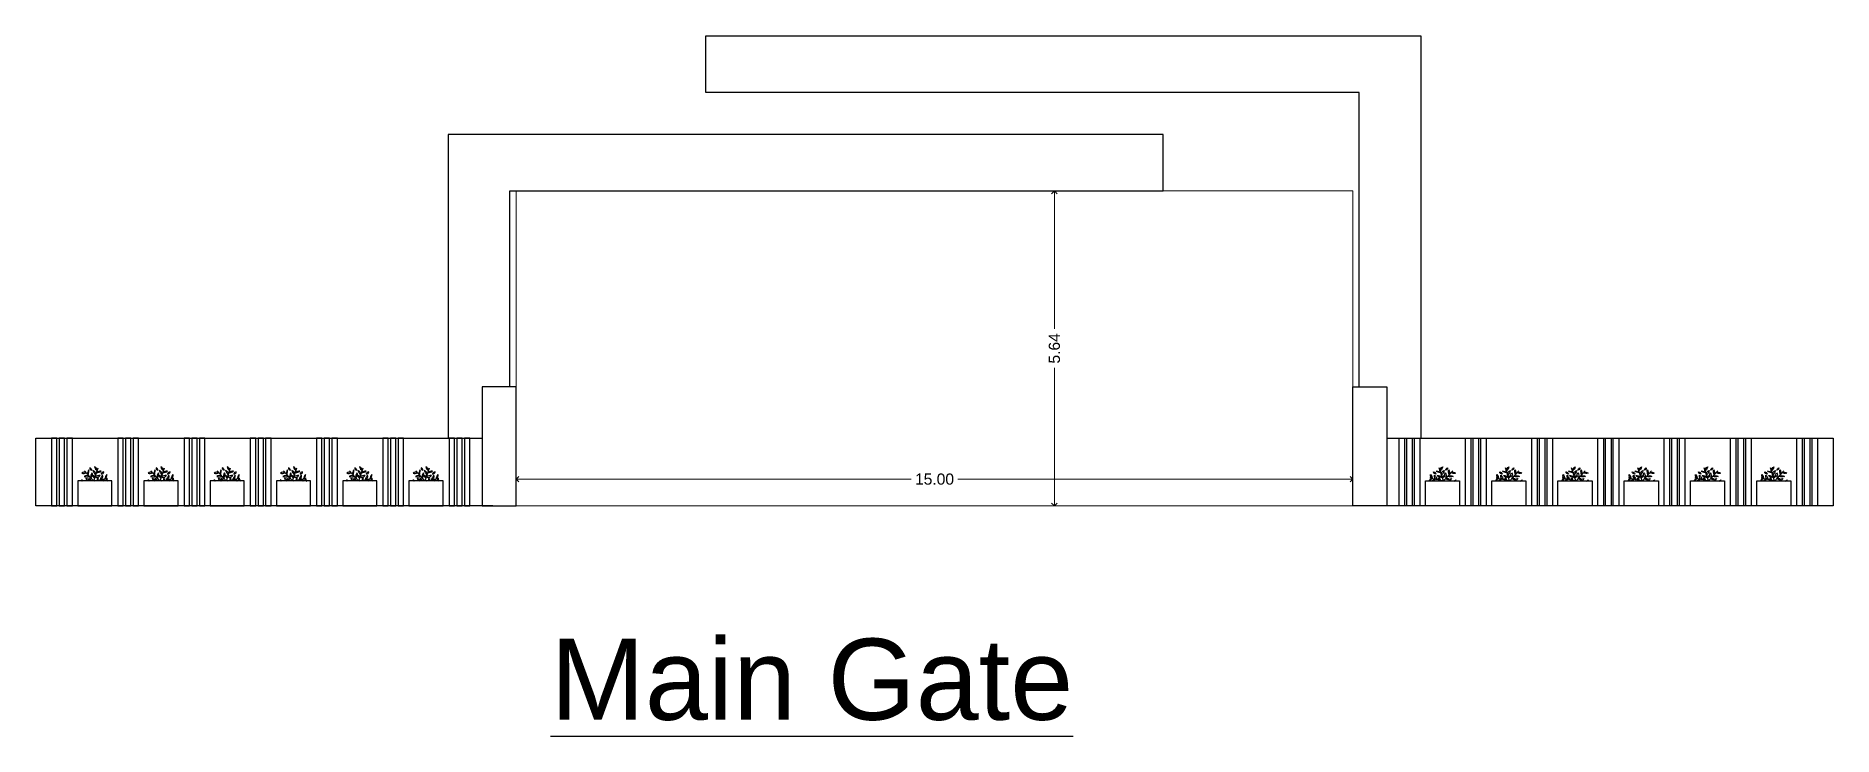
# Model space of a CAD drawing. Header units: metres. Extents: x 0 to 2611, y 0 to 3637.
# Drawn here: x 1421.99 to 1454.2, y 3399.05 to 3411.59 of the extents above; entities that cross this region are included whole.
import ezdxf

# ---------------------------------------------------------------- set-up
doc = ezdxf.new("R2010")
doc.units = ezdxf.units.M
doc.header["$LTSCALE"] = 0.1
doc.linetypes.add('CONTINULUS', pattern=[0])
doc.layers.add('BLK_2_FLR_0_BATH', color=3, linetype='Continuous', plot=False)
doc.layers.add('MAIN_GATE', color=7, linetype='Continuous', lineweight=9)
doc.layers.add('PLAN', color=7, linetype='Continuous', lineweight=40)
doc.layers.add('text', color=65, linetype='Continuous')
doc.layers.add('TREE', color=3, linetype='Continuous')
doc.styles.add('Arial', font='arial.ttf', dxfattribs={"height": 0.2})
doc.styles.get("Standard").update_dxf_attribs({"font": 'arial.ttf'})
doc.styles.add('style2', font='arial.ttf', dxfattribs={"height": 0.3})
doc.dimstyles.new('INT DIM', dxfattribs={"dimtxt": 0.3, "dimasz": 0.1, "dimexe": 0.18, "dimexo": 0.0625, "dimgap": 0.09, "dimtad": 0, "dimzin": 0, "dimdsep": 46, "dimtxsty": 'style2', "dimblk": 'OPEN90', "dimcen": 0.09, "dimse1": 1, "dimse2": 1, "dimclrd": 250, "dimclrt": 256, "dimadec": 0, "dimazin": 0, "dimtfac": 1, "dimtofl": 0, "dimtmove": 0, "dimatfit": 3, "dimfxl": 1, "dimtolj": 1, "dimtzin": 0, "dimlwd": -1, "dimarcsym": 0})

msp = doc.modelspace()

# ---------------------------------------------------------------- texts
at = {"layer": 'text'}
msp.add_text('%%UMain Gate', height=1.45399, dxfattribs=at).set_placement((1431.213, 3399.338))

# ---------------------------------------------------------------- blocks, each defined once
blk = doc.blocks.new('_Open90')
at = {"layer": 'PLAN', "color": 0, "lineweight": -2}
for p, q in [((0, 0), (-1, 0)), ((-0.5, 0.5), (0, 0)), ((0, 0), (-0.5, -0.5))]:
    blk.add_line(p, q, dxfattribs=at)
blk = doc.blocks.new('*D13')
at = {"layer": 'Defpoints', "color": 0, "linetype": 'CONTINULUS', "ltscale": 0.05, "transparency": 16777216}
for p in [(1430.597, 3404.014), (1445.594, 3404.014), (1445.594, 3403.649)]:
    blk.add_point(p, dxfattribs=at)
at = {"layer": 'MAIN_GATE', "color": 250, "ltscale": 0.05, "transparency": 16777216}
for p, q in [((1430.697, 3403.649), (1437.678, 3403.649)), ((1445.494, 3403.649), (1438.513, 3403.649))]:
    blk.add_line(p, q, dxfattribs=at)
at = {"layer": 'MAIN_GATE', "color": 250, "linetype": 'CONTINULUS', "ltscale": 0.05, "transparency": 16777216, "xscale": 0.1, "yscale": 0.1, "zscale": 0.1, "rotation": 180}
blk.add_blockref('_Open90', (1430.597, 3403.649), dxfattribs=at)
at = {"layer": 'MAIN_GATE', "color": 250, "linetype": 'CONTINULUS', "ltscale": 0.05, "transparency": 16777216, "xscale": 0.1, "yscale": 0.1, "zscale": 0.1}
blk.add_blockref('_Open90', (1445.594, 3403.649), dxfattribs=at)
at = {"layer": 'MAIN_GATE', "linetype": 'CONTINULUS', "ltscale": 0.05, "transparency": 16777216, "insert": (1438.096, 3403.649), "char_height": 0.2, "attachment_point": 5, "style": 'Arial', "bg_fill": 3, "box_fill_scale": 1.1, "bg_fill_color": 9, "bg_fill_true_color": 13158600, "bg_fill_transparency": 0}
blk.add_mtext('\\A1;15.00', dxfattribs=at)
blk = doc.blocks.new('KTJGKTH')
at = {"layer": 'BLK_2_FLR_0_BATH', "color": 9, "ltscale": 0.5, "true_color": 0xc7c8ca}
blk.add_lwpolyline([(63074.568, 32688.73), (63075.179, 32688.73), (63075.179, 32689.175), (63074.568, 32689.175)], close=True, dxfattribs=at)
at = {"layer": 'TREE'}
for points in [[(63074.854, 32689.175, 0), (63074.691, 32689.356, 0)], [(63074.858, 32689.175, 0), (63074.934, 32689.408, 0)], [(63074.875, 32689.175, 0), (63075.101, 32689.223, 0)]]:
    blk.add_polyline3d(points, dxfattribs=at)
for centre, radius, start, end in [((63074.56, 32689.031), 0.18, 52.9336, 65.0866), ((63074.732, 32689.236), 0.105, 203.3521, 215.7656), ((63074.687, 32689.261), 0.0698, 59.75, 132.0497), ((63074.668, 32689.476), 0.166, 260.3878, 289.0632), ((63074.734, 32689.205), 0.0697, 47.2702, 135.7188), ((63074.727, 32689.649), 0.398, 263.8113, 277.5003), ((63074.711, 32689.151), 0.0677, 20.2825, 88.6145), ((63074.833, 32689.276), 0.133, 205.1527, 229.3085), ((63074.851, 32689.312), 0.105, 143.3521, 190.9965), ((63074.587, 32689.359), 0.18, 338.197, 5.0866), ((63074.794, 32689.183), 0.0411, 60.9077, 140.1073), ((63074.783, 32689.241), 0.0377, 236.5427, 324.4723), ((63074.777, 32689.368), 0.0411, 0.9077, 80.1073), ((63074.822, 32689.406), 0.0377, 176.5427, 264.4723), ((63074.767, 32689.288), 0.0677, 302.4729, 28.6145), ((63074.935, 32689.245), 0.133, 145.1527, 185.9348), ((63075.206, 32689.523), 0.398, 203.8113, 217.5003), ((63074.824, 32689.295), 0.0697, 347.2702, 75.7188), ((63074.881, 32689.27), 0.0377, 176.5427, 264.4723), ((63074.836, 32689.232), 0.0411, 0.9077, 80.1073), ((63075.026, 32689.484), 0.166, 200.3878, 229.0632), ((63074.849, 32689.36), 0.0698, 359.75, 72.0497), ((63074.96, 32689.14), 0.133, 85.1527, 125.9348), ((63074.913, 32689.308), 0.0677, 242.4729, 328.6145), ((63074.976, 32689.247), 0.105, 83.3521, 130.9965), ((63074.885, 32689.499), 0.18, 278.197, 305.0866), ((63074.955, 32689.2), 0.0377, 116.5427, 204.4723), ((63074.899, 32689.22), 0.0411, 300.9077, 20.1073), ((63074.948, 32689.261), 0.0697, 287.2702, 15.7188), ((63075.336, 32689.045), 0.398, 143.8113, 157.5003), ((63074.997, 32689.338), 0.0385, 262.8639, 358.5782), ((63075.036, 32689.291), 0.0454, 91.7015, 169.7406), ((63075.155, 32689.311), 0.18, 218.197, 229.1153), ((63074.983, 32689.106), 0.105, 41.055, 70.9965), ((63075.216, 32689.183), 0.166, 140.3878, 169.0632), ((63075.02, 32689.274), 0.0698, 299.75, 12.0497), ((63075.137, 32689.236), 0.0673, 196.0238, 246.0109), ((63075.052, 32689.162), 0.059, 12.2233, 69.8114)]:
    blk.add_arc(centre, radius, start, end, dxfattribs=at)
blk = doc.blocks.new('*D25')
at = {"layer": 'Defpoints', "color": 0, "linetype": 'CONTINULUS', "ltscale": 0.05, "transparency": 16777216}
for p in [(1439.701, 3408.811), (1439.701, 3403.171), (1440.245, 3403.171)]:
    blk.add_point(p, dxfattribs=at)
at = {"layer": 'MAIN_GATE', "color": 250, "ltscale": 0.05, "transparency": 16777216}
for p, q in [((1440.245, 3408.711), (1440.245, 3406.34)), ((1440.245, 3403.271), (1440.245, 3405.642))]:
    blk.add_line(p, q, dxfattribs=at)
at = {"layer": 'MAIN_GATE', "color": 250, "linetype": 'CONTINULUS', "ltscale": 0.05, "transparency": 16777216, "xscale": 0.1, "yscale": 0.1, "zscale": 0.1}
for p, rotation in [((1440.245, 3408.811), 90), ((1440.245, 3403.171), 270)]:
    blk.add_blockref('_Open90', p, dxfattribs=dict(at, rotation=rotation))
at = {"layer": 'MAIN_GATE', "linetype": 'CONTINULUS', "ltscale": 0.05, "transparency": 16777216, "insert": (1440.245, 3405.991), "char_height": 0.2, "attachment_point": 5, "rotation": 90, "style": 'Arial', "bg_fill": 3, "box_fill_scale": 1.1, "bg_fill_color": 9, "bg_fill_true_color": 13158600, "bg_fill_transparency": 0}
blk.add_mtext('\\A1;5.64', dxfattribs=at)

# ---------------------------------------------------------------- dimensions: what is measured, and where the dimension line sits
at = {"layer": 'MAIN_GATE', "color": 2, "linetype": 'CONTINULUS', "ltscale": 0.05}
dim = msp.add_linear_dim(base=(1445.594, 3403.649), p1=(1430.597, 3404.014), p2=(1445.594, 3404.014), dimstyle='INT DIM', override={"dimtxt": 0.2, "dimtxsty": 'Arial', "dimfxl": 0.125, "dimtfill": 1, "dimtfillclr": 7, "dimarcsym": 1}, dxfattribs=at)
dim.commit()
dim.dimension.update_dxf_attribs({"geometry": '*D13', "text_midpoint": (1438.096, 3403.649)})

# ---------------------------------------------------------------- linework, layer by layer
at = {"color": 11, "ltscale": 0.5, "true_color": 0xf27172}
for points in [[(1445.71, 3405.305), (1445.71, 3410.577), (1433.998, 3410.577), (1433.998, 3411.588), (1446.815, 3411.588), (1446.815, 3404.383)], [(1430.482, 3405.305), (1430.482, 3408.811), (1442.194, 3408.811), (1442.194, 3409.821), (1429.377, 3409.821), (1429.377, 3404.383)]]:
    msp.add_lwpolyline(points, dxfattribs=at)
at = {"color": 7, "linetype": 'Continuous'}
for points in [[(1430.182, 3403.171), (1421.99, 3403.171), (1421.99, 3404.383), (1429.986, 3404.383)], [(1446.205, 3404.383), (1454.202, 3404.383), (1454.202, 3403.171), (1446.205, 3403.171)]]:
    msp.add_lwpolyline(points, dxfattribs=at)
at = {"color": 9, "linetype": 'Continuous', "true_color": 0xc7c8ca}
for points in [[(1422.366, 3404.383), (1422.269, 3404.383), (1422.269, 3403.171), (1422.366, 3403.171)], [(1422.504, 3404.383), (1422.407, 3404.383), (1422.407, 3403.171), (1422.504, 3403.171)], [(1422.642, 3404.383), (1422.545, 3404.383), (1422.545, 3403.171), (1422.642, 3403.171)], [(1423.553, 3404.383), (1423.457, 3404.383), (1423.457, 3403.171), (1423.553, 3403.171)], [(1423.691, 3404.383), (1423.595, 3404.383), (1423.595, 3403.171), (1423.691, 3403.171)], [(1423.829, 3404.383), (1423.732, 3404.383), (1423.732, 3403.171), (1423.829, 3403.171)], [(1424.741, 3404.383), (1424.644, 3404.383), (1424.644, 3403.171), (1424.741, 3403.171)], [(1424.879, 3404.383), (1424.782, 3404.383), (1424.782, 3403.171), (1424.879, 3403.171)], [(1425.017, 3404.383), (1424.92, 3404.383), (1424.92, 3403.171), (1425.017, 3403.171)], [(1425.929, 3404.383), (1425.832, 3404.383), (1425.832, 3403.171), (1425.929, 3403.171)], [(1426.066, 3404.383), (1425.97, 3404.383), (1425.97, 3403.171), (1426.066, 3403.171)], [(1426.204, 3404.383), (1426.107, 3404.383), (1426.107, 3403.171), (1426.204, 3403.171)], [(1427.116, 3404.383), (1427.019, 3404.383), (1427.019, 3403.171), (1427.116, 3403.171)], [(1427.254, 3404.383), (1427.157, 3404.383), (1427.157, 3403.171), (1427.254, 3403.171)], [(1427.392, 3404.383), (1427.295, 3404.383), (1427.295, 3403.171), (1427.392, 3403.171)], [(1428.304, 3404.383), (1428.207, 3404.383), (1428.207, 3403.171), (1428.304, 3403.171)], [(1428.441, 3404.383), (1428.345, 3404.383), (1428.345, 3403.171), (1428.441, 3403.171)], [(1428.579, 3404.383), (1428.483, 3404.383), (1428.483, 3403.171), (1428.579, 3403.171)], [(1429.491, 3404.383), (1429.394, 3404.383), (1429.394, 3403.171), (1429.491, 3403.171)], [(1429.629, 3404.383), (1429.532, 3404.383), (1429.532, 3403.171), (1429.629, 3403.171)], [(1429.767, 3404.383), (1429.67, 3404.383), (1429.67, 3403.171), (1429.767, 3403.171)], [(1446.424, 3404.383), (1446.521, 3404.383), (1446.521, 3403.171), (1446.424, 3403.171)], [(1446.562, 3404.383), (1446.659, 3404.383), (1446.659, 3403.171), (1446.562, 3403.171)], [(1446.7, 3404.383), (1446.797, 3404.383), (1446.797, 3403.171), (1446.7, 3403.171)], [(1447.612, 3404.383), (1447.709, 3404.383), (1447.709, 3403.171), (1447.612, 3403.171)], [(1447.75, 3404.383), (1447.846, 3404.383), (1447.846, 3403.171), (1447.75, 3403.171)], [(1447.888, 3404.383), (1447.984, 3404.383), (1447.984, 3403.171), (1447.888, 3403.171)], [(1448.8, 3404.383), (1448.896, 3404.383), (1448.896, 3403.171), (1448.8, 3403.171)], [(1448.937, 3404.383), (1449.034, 3404.383), (1449.034, 3403.171), (1448.937, 3403.171)], [(1449.075, 3404.383), (1449.172, 3404.383), (1449.172, 3403.171), (1449.075, 3403.171)], [(1449.987, 3404.383), (1450.084, 3404.383), (1450.084, 3403.171), (1449.987, 3403.171)], [(1450.125, 3404.383), (1450.222, 3404.383), (1450.222, 3403.171), (1450.125, 3403.171)], [(1450.263, 3404.383), (1450.359, 3404.383), (1450.359, 3403.171), (1450.263, 3403.171)], [(1451.175, 3404.383), (1451.271, 3404.383), (1451.271, 3403.171), (1451.175, 3403.171)], [(1451.312, 3404.383), (1451.409, 3404.383), (1451.409, 3403.171), (1451.312, 3403.171)], [(1451.45, 3404.383), (1451.547, 3404.383), (1451.547, 3403.171), (1451.45, 3403.171)], [(1452.362, 3404.383), (1452.459, 3404.383), (1452.459, 3403.171), (1452.362, 3403.171)], [(1452.5, 3404.383), (1452.597, 3404.383), (1452.597, 3403.171), (1452.5, 3403.171)], [(1452.638, 3404.383), (1452.734, 3404.383), (1452.734, 3403.171), (1452.638, 3403.171)], [(1453.55, 3404.383), (1453.646, 3404.383), (1453.646, 3403.171), (1453.55, 3403.171)], [(1453.687, 3404.383), (1453.784, 3404.383), (1453.784, 3403.171), (1453.687, 3403.171)], [(1453.825, 3404.383), (1453.922, 3404.383), (1453.922, 3403.171), (1453.825, 3403.171)]]:
    msp.add_lwpolyline(points, close=True, dxfattribs=at)

# ---------------------------------------------------------------- block references
at = {"color": 1}
for p in [(-61651.83, -29285.559), (-61650.642, -29285.559), (-61649.455, -29285.559), (-61648.267, -29285.559), (-61647.08, -29285.559), (-61645.892, -29285.559)]:
    msp.add_blockref('KTJGKTH', p, dxfattribs=at)
at = {"color": 1, "xscale": -1}
for p in [(64522.075, -29285.559), (64523.263, -29285.559), (64524.45, -29285.559), (64525.638, -29285.559), (64526.825, -29285.559), (64528.013, -29285.559)]:
    msp.add_blockref('KTJGKTH', p, dxfattribs=at)

msp.set_redraw_order([(e.dxf.handle, doc.entitydb.next_handle()) for e in msp.query("TEXT MTEXT ATTDEF DIMENSION ARC_DIMENSION")])  # texts and dimensions are drawn at this point

# ---------------------------------------------------------------- next in the draw order: linework, layer by layer
at = {"color": 1, "ltscale": 0.5}
for points in [[(1429.986, 3403.171), (1430.597, 3403.171), (1430.597, 3405.305), (1429.986, 3405.305)], [(1446.205, 3403.171), (1445.594, 3403.171), (1445.594, 3405.305), (1446.205, 3405.305)]]:
    msp.add_lwpolyline(points, close=True, dxfattribs=at)
at = {"layer": 'MAIN_GATE', "color": 7, "ltscale": 0.05}
msp.add_lwpolyline([(1445.594, 3403.171), (1430.597, 3403.171), (1430.597, 3408.811), (1445.594, 3408.811)], close=True, dxfattribs=at)

# ---------------------------------------------------------------- next in the draw order: dimensions: what is measured, and where the dimension line sits
at = {"layer": 'MAIN_GATE', "color": 1, "linetype": 'CONTINULUS', "ltscale": 0.05}
dim = msp.add_linear_dim(base=(1440.245, 3403.171), p1=(1439.701, 3408.811), p2=(1439.701, 3403.171), angle=90, dimstyle='INT DIM', override={"dimtxt": 0.2, "dimtxsty": 'Arial', "dimfxl": 0.125, "dimtfill": 1, "dimtfillclr": 7, "dimarcsym": 1}, dxfattribs=at)
dim.commit()
dim.dimension.update_dxf_attribs({"geometry": '*D25', "text_midpoint": (1440.245, 3405.991)})

doc.saveas('drawing.dxf')
